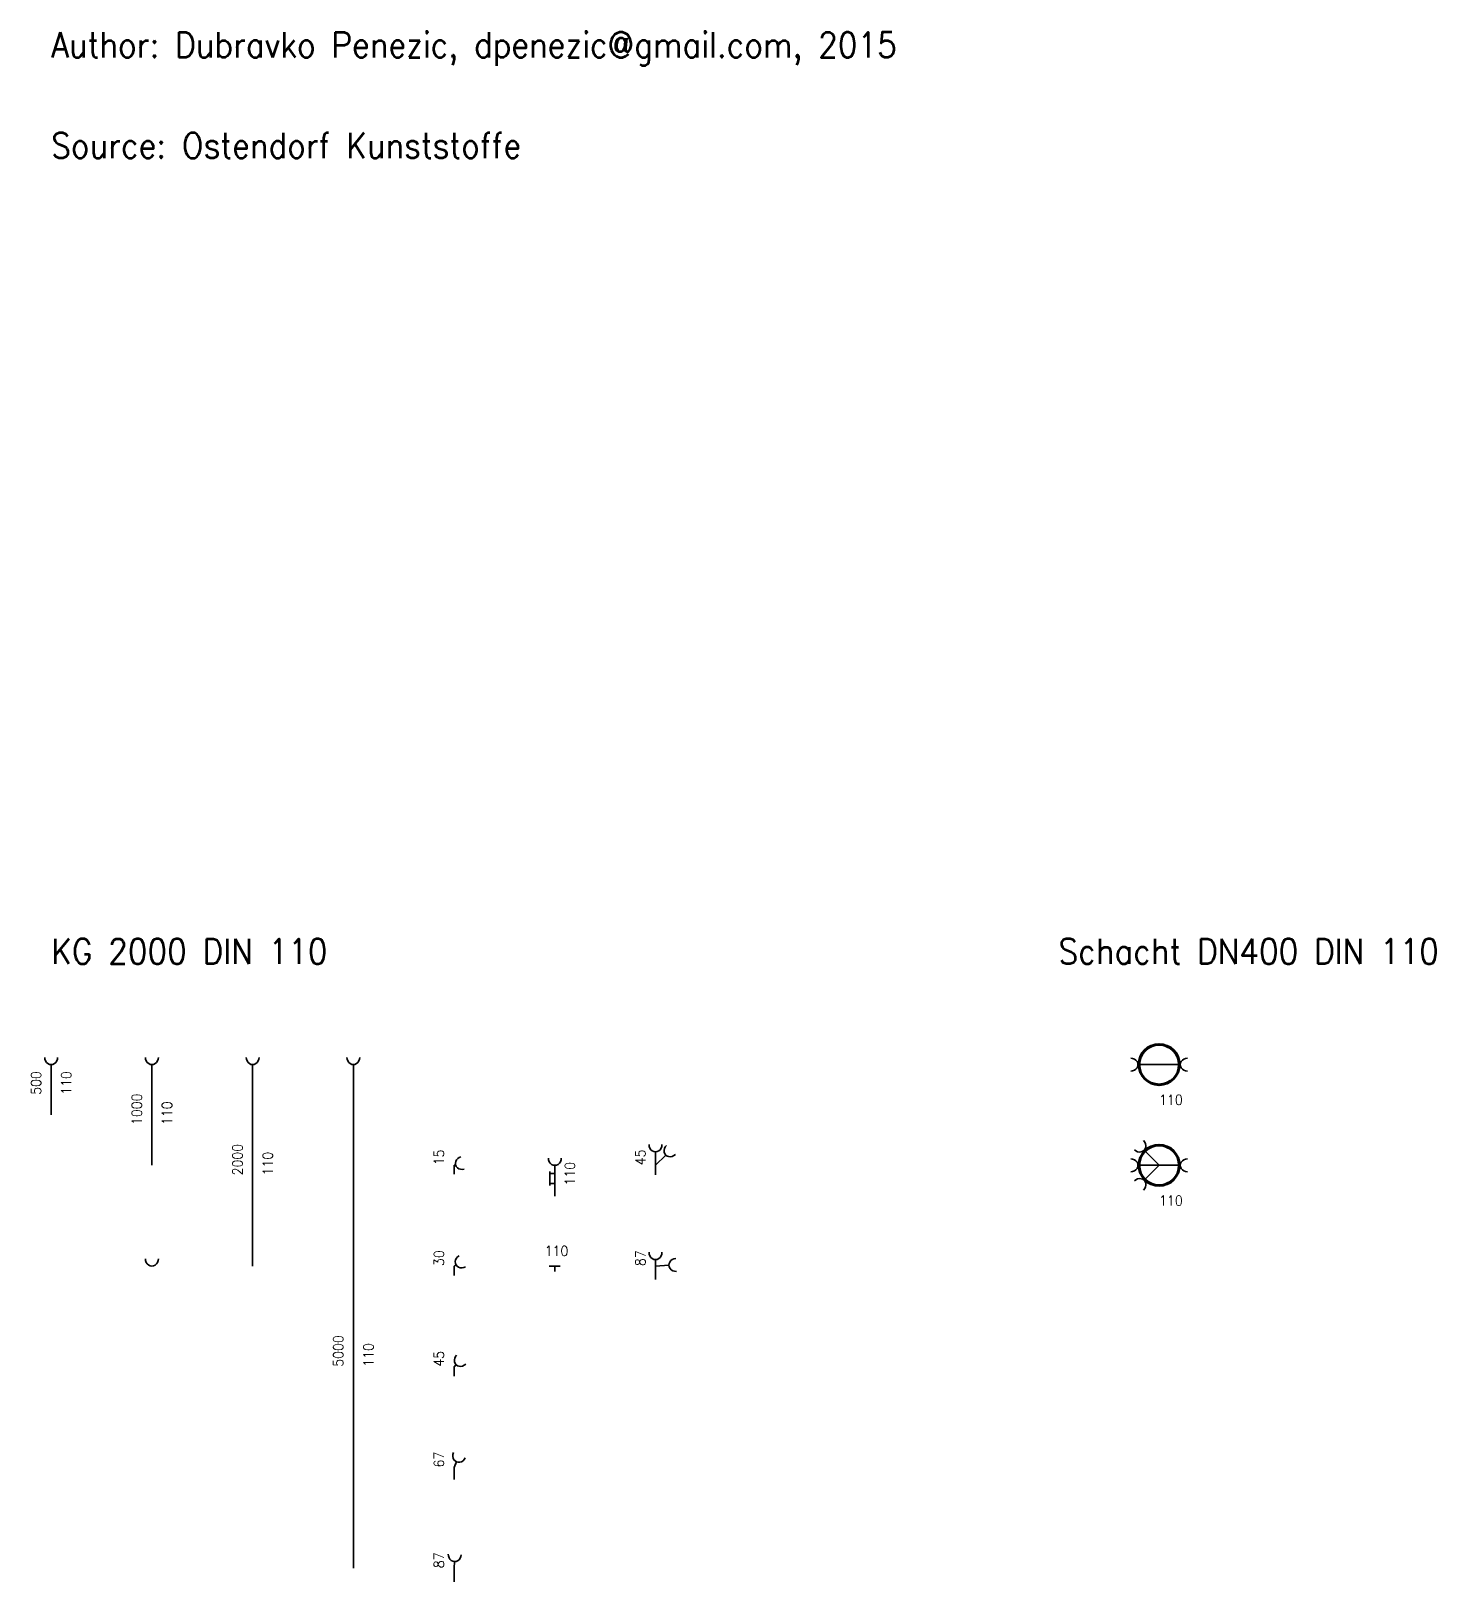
# Model space of a CAD drawing. Header units: millimetres. Extents: x -1020 to 2611, y 178 to 5026.
# Drawn here: x -1020 to 375, y 3486 to 5026 of the extents above; entities that cross this region are included whole.
import ezdxf

# ---------------------------------------------------------------- set-up
doc = ezdxf.new("R2010")
doc.units = ezdxf.units.MM
doc.layers.get('0').update_dxf_attribs({"lineweight": 25, "true_color": 0xffffff})
for name, color, linetype, lineweight, true_color in [('KG-2000-110', 7, 'Continuous', 35, 0x008000), ('KG-2000-125', 7, 'Continuous', 50, 0x008000), ('Schacht-DN400-110', 30, 'Continuous', 35, 0xff7f00)]:
    doc.layers.add(name, color=color, linetype=linetype, lineweight=lineweight, true_color=true_color)
doc.styles.add('textstyle11', font='Standard')
doc.styles.add('textstyle15', font='Standard')
doc.styles.add('textstyle16', font='Standard')
doc.styles.add('textstyle17', font='Standard')
doc.styles.add('textstyle18', font='Standard')
doc.styles.add('textstyle19', font='Standard')
doc.styles.add('textstyle20', font='Standard')
doc.styles.add('textstyle21', font='Standard')
doc.styles.add('textstyle22', font='Standard')
doc.styles.add('textstyle23', font='Standard')
doc.styles.add('textstyle24', font='Standard')
doc.styles.add('textstyle25', font='Standard')
doc.styles.add('textstyle26', font='Standard')
doc.styles.add('textstyle27', font='Standard')
doc.styles.add('textstyle28', font='Standard')
doc.styles.add('textstyle29', font='Standard')
doc.styles.add('textstyle67', font='Standard')
doc.styles.add('textstyle79', font='Standard')
doc.styles.add('textstyle83', font='Standard')
doc.styles.add('textstyle91', font='Standard')
doc.styles.add('textstyle94', font='Standard')
doc.styles.add('textstyle97', font='Standard')
doc.styles.add('textstyle98', font='Standard')

msp = doc.modelspace()

# ---------------------------------------------------------------- texts
for s, style, p in [('Author: Dubravko Penezic, dpenezic@gmail.com, 2015', 'textstyle15', (-1000, 5000)), ('Source: Ostendorf Kunststoffe', 'textstyle16', (-1000, 4900))]:
    msp.add_text(s, height=25, dxfattribs=dict(style=style)).set_placement(p)
at = {"layer": 'KG-2000-110', "style": 'textstyle11'}
msp.add_text('KG 2000 DIN 110', height=25, dxfattribs=at).set_placement((-1000, 4100))
at = {"layer": 'KG-2000-110', "lineweight": 25}
for s, style, p in [('500', 'textstyle17', (-1010, 3970)), ('110', 'textstyle21', (-980, 3970)), ('1000', 'textstyle18', (-910, 3940)), ('110', 'textstyle22', (-880, 3940)), ('2000', 'textstyle19', (-810, 3890)), ('110', 'textstyle23', (-780, 3890)), ('15', 'textstyle25', (-610, 3900)), ('45', 'textstyle83', (-410, 3900)), ('110', 'textstyle67', (-480, 3880)), ('30', 'textstyle26', (-610, 3800)), ('87', 'textstyle91', (-410, 3800)), ('5000', 'textstyle20', (-710, 3700)), ('110', 'textstyle24', (-680, 3700)), ('45', 'textstyle27', (-610, 3700)), ('67', 'textstyle28', (-610, 3600)), ('87', 'textstyle29', (-610, 3500))]:
    msp.add_text(s, height=10, rotation=90, dxfattribs=dict(at, style=style)).set_placement(p)
at = {"layer": 'KG-2000-125', "lineweight": 25, "style": 'textstyle79'}
msp.add_text('110', height=10, dxfattribs=at).set_placement((-510, 3810))
at = {"layer": 'Schacht-DN400-110', "style": 'textstyle94'}
msp.add_text('Schacht DN400 DIN 110', height=25, dxfattribs=at).set_placement((0, 4100))
at = {"layer": 'Schacht-DN400-110', "lineweight": 25}
for style, p in [('textstyle97', (100, 3960)), ('textstyle98', (100, 3860))]:
    msp.add_text('110', height=10, dxfattribs=dict(at, style=style)).set_placement(p)

# ---------------------------------------------------------------- linework, layer by layer
at = {"layer": 'KG-2000-110'}
for p, q in [((-1000, 3950), (-1000, 4000)), ((-900, 3900), (-900, 4000)), ((-800, 3800), (-800, 4000)), ((-700, 3500), (-700, 4000)), ((-400, 3900), (-400, 3913.4)), ((-600, 3900), (-598.5, 3900.4)), ((-600, 3891.3), (-600, 3900)), ((-500, 3869.2), (-500, 3900)), ((-400, 3900), (-389.8, 3910.2)), ((-400, 3890.6), (-400, 3900)), ((-505, 3894), (-505, 3880)), ((-505, 3892), (-500, 3892)), ((-500, 3882), (-505, 3882)), ((-400, 3800), (-400, 3806.4)), ((-600, 3800), (-598, 3801.2)), ((-600, 3790.5), (-600, 3800)), ((-505.5, 3800), (-494.5, 3800)), ((-500, 3794.5), (-500, 3800)), ((-400, 3800), (-386.7, 3800.7)), ((-400, 3786.7), (-400, 3800)), ((-600, 3700), (-597.9, 3702.1)), ((-600, 3690.6), (-600, 3700)), ((-600, 3600), (-597.7, 3605.5)), ((-600, 3600), (-598.2, 3604.3)), ((-600, 3588.1), (-600, 3600)), ((-600, 3500), (-599.7, 3506.5)), ((-600, 3486.3), (-600, 3500))]:
    msp.add_line(p, q, dxfattribs=at)
for centre, major_axis in [((-1000, 4007.2), (0, 7.2)), ((-900, 4007.2), (0, 7.2)), ((-800, 4007.2), (0, 7.2)), ((-700, 4007.2), (0, 7.2)), ((-400, 3920.6), (0, 7.2)), ((-384.7, 3915.3), (5.09, 5.09)), ((-591.5, 3902.3), (6.95, 1.86)), ((-500, 3907.2), (0, 7.2)), ((-900, 3807.2), (0, 7.2)), ((-591.8, 3804.7), (6.24, 3.6)), ((-400, 3813.6), (0, 7.2)), ((-379.5, 3801.1), (7.19, 0.38)), ((-592.9, 3707.1), (5.09, 5.09)), ((-594.8, 3612.2), (2.81, 6.63)), ((-599.3, 3513.7), (0.38, 7.19))]:
    msp.add_ellipse(centre, major_axis=major_axis, ratio=0.888889, start_param=1.570796, end_param=4.712389, dxfattribs=at)
at = {"layer": 'Schacht-DN400-110'}
for p, q in [((78.9, 4000), (121.1, 4000)), ((100, 3900), (85.1, 3914.9)), ((78.9, 3900), (121.1, 3900)), ((100, 3900), (85.1, 3885.1))]:
    msp.add_line(p, q, dxfattribs=at)
at = {"layer": 'Schacht-DN400-110', "lineweight": 100}
for centre in [(100, 4000), (100, 3900)]:
    msp.add_circle(centre, 20, dxfattribs=at)
at = {"layer": 'Schacht-DN400-110'}
for centre, major_axis in [((71.8, 4000), (-7.2, 0)), ((128.2, 4000), (7.2, 0)), ((80, 3920), (-5.09, 5.09)), ((71.8, 3900), (-7.2, 0)), ((128.2, 3900), (7.2, 0)), ((80, 3880), (-5.09, -5.09))]:
    msp.add_ellipse(centre, major_axis=major_axis, ratio=0.888889, start_param=1.570796, end_param=4.712389, dxfattribs=at)

msp.set_redraw_order([(e.dxf.handle, doc.entitydb.next_handle()) for e in msp.query("TEXT MTEXT ATTDEF DIMENSION ARC_DIMENSION")])  # texts and dimensions are drawn at this point

doc.saveas('drawing.dxf')
